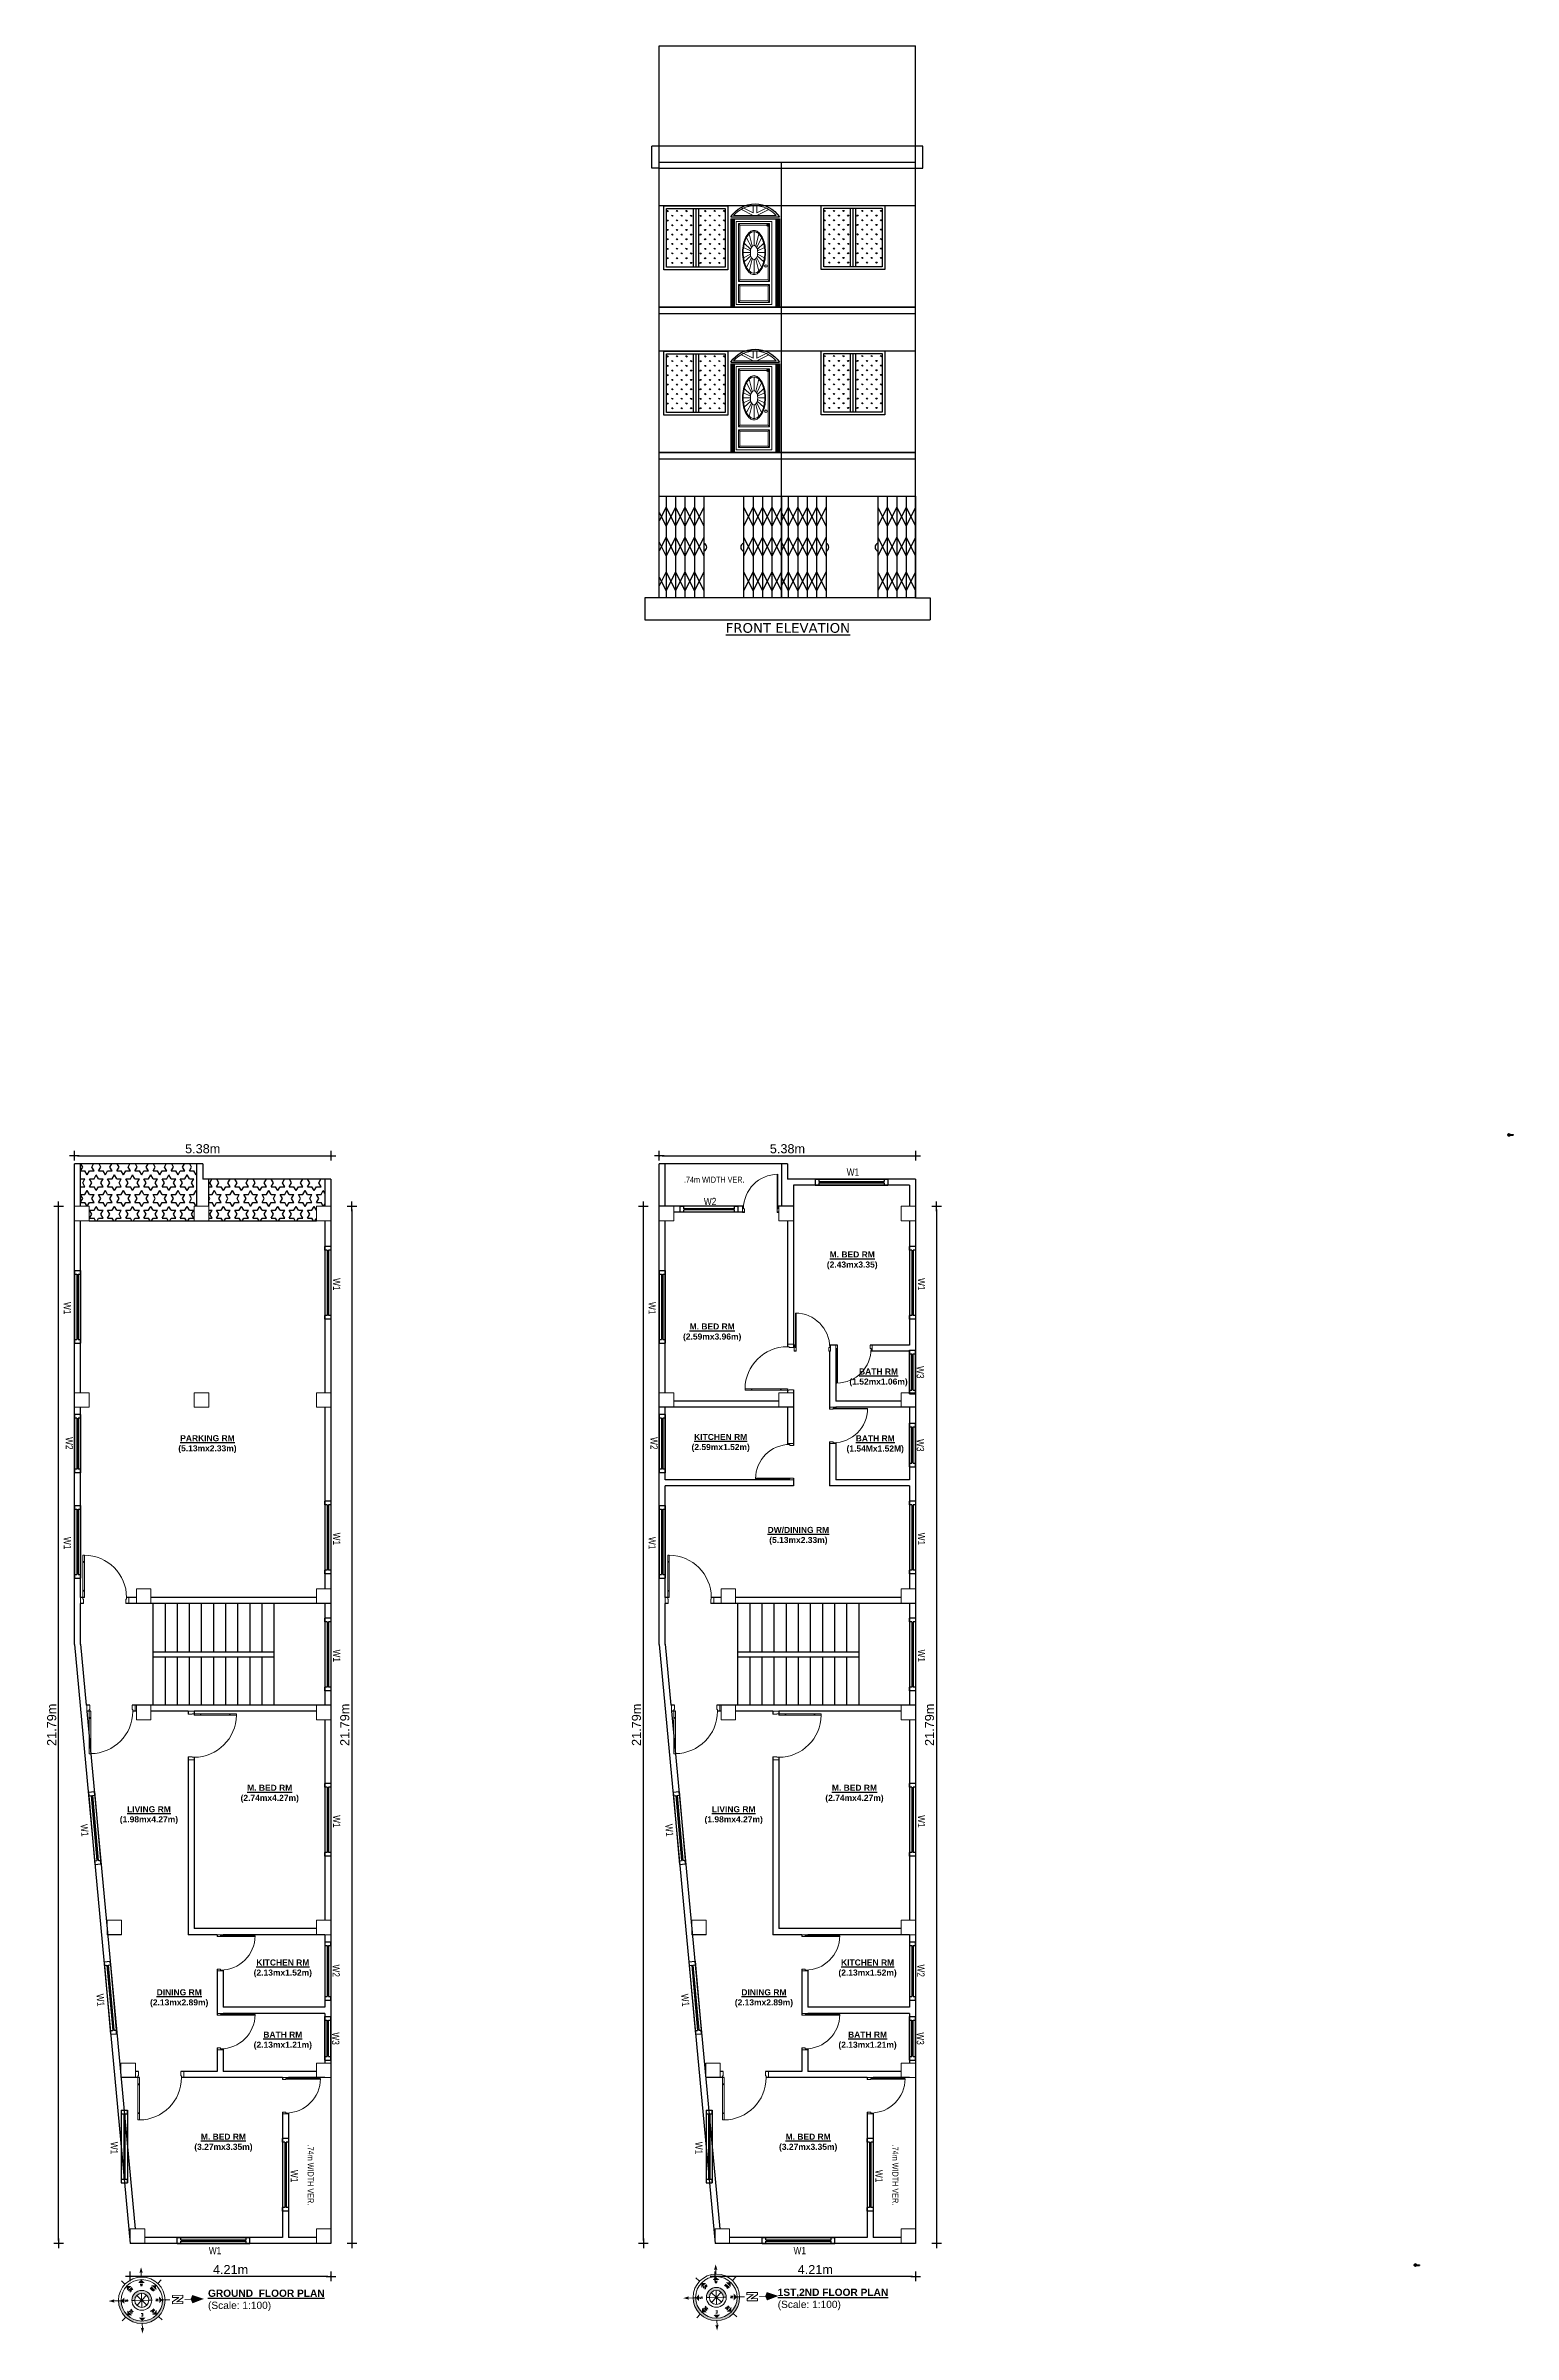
# Model space of a CAD drawing. Header units: inches. Extents: x -4010 to 92088, y -38563 to -1318.
# Drawn here: x 29026 to 30238, y -23772 to -21882 of the extents above; entities that cross this region are included whole.
import ezdxf
from ezdxf.enums import TextEntityAlignment as Align

# ---------------------------------------------------------------- set-up
doc = ezdxf.new("R2010")
doc.units = ezdxf.units.IN
doc.header["$MEASUREMENT"] = 0
doc.header["$PDMODE"] = 99
for name, color, linetype, lineweight in [('1-FOUNDATION DIM', 31, 'Continuous', 5), ('BEAM', 7, 'Continuous', 13), ('Colour 09', 210, 'Continuous', 9), ('DIM', 7, 'Continuous', 15), ('door', 132, 'Continuous', 15), ('Elevation window', 173, 'Continuous', 18), ('STRRUC', 7, 'Continuous', 13)]:
    doc.layers.add(name, color=color, linetype=linetype, lineweight=lineweight)
for name, color, linetype in [('Brick wall', 3, 'Continuous'), ('col', 5, 'Continuous'), ('FIXTURE', 150, 'Continuous'), ('TEX', 7, 'Continuous'), ('wall', 3, 'Continuous'), ('WINDOOR', 7, 'Continuous')]:
    doc.layers.add(name, color=color, linetype=linetype)
doc.layers.add('propery line', color=7, linetype='Continuous', lineweight=25, true_color=0xc41208)
doc.layers.add('text', color=7, linetype='Continuous', true_color=0x6a7cf1)
doc.styles.add('ARIAL', font='arial.ttf')
doc.styles.add('ROMANS', font='romans')
doc.styles.get("Standard").update_dxf_attribs({"font": 'ARIALN.TTF'})
doc.dimstyles.new('3-8', dxfattribs={"dimscale": 1.25, "dimtxt": 6, "dimasz": 2, "dimexe": 0.18, "dimexo": 6, "dimgap": 0, "dimtad": 0, "dimdec": 0, "dimzin": 3, "dimdsep": 46, "dimlunit": 3, "dimtxsty": 'ARIAL', "dimblk": 'DD', "dimcen": 1, "dimse1": 1, "dimse2": 1, "dimclrd": 256, "dimclrt": 256, "dimadec": 0, "dimazin": 0, "dimtfac": 0.5, "dimtdec": 0, "dimtmove": 2, "dimatfit": 0, "dimfxl": 0.18, "dimtvp": 0.75, "dimfrac": 1, "dimtolj": 1, "dimtzin": 0, "dimarcsym": 0})
pattern_1 = [(90, (29450.601, -23550.5448), (3.889087, 3.889087), [1.03125, -6.746925]), (135, (29450.601, -23550.545), (3.889087, 3.889087), [1.03125, -4.46875]), (45, (29450.601, -23550.545), (3.889087, -3.889087), [1.03125, -4.46875])]
pattern_2 = [(90, (29580.3065, -23550.363), (3.889087, 3.889087), [1.03125, -6.746925]), (135, (29580.3065, -23550.363), (3.889087, 3.889087), [1.03125, -4.46875]), (45, (29580.3065, -23550.363), (3.889087, -3.889087), [1.03125, -4.46875])]
pattern_3 = [(90, (29450.601, -23430.5448), (3.889087, 3.889087), [1.03125, -6.746925]), (135, (29450.601, -23430.545), (3.889087, 3.889087), [1.03125, -4.46875]), (45, (29450.601, -23430.545), (3.889087, -3.889087), [1.03125, -4.46875])]
pattern_4 = [(90, (29580.3065, -23430.363), (3.889087, 3.889087), [1.03125, -6.746925]), (135, (29580.3065, -23430.363), (3.889087, 3.889087), [1.03125, -4.46875]), (45, (29580.3065, -23430.363), (3.889087, -3.889087), [1.03125, -4.46875])]

msp = doc.modelspace()

# ---------------------------------------------------------------- texts
at = {"layer": 'TEX', "linetype": 'ByBlock'}
for s, insert, char_height, width, attachment_point in [('{\\fArial Narrow|b0|i0|c0|p34;W1}', (29687.934, -22808.992), 6, 18.77154, 1), ('.74m WIDTH VER.', (29578.524, -22820.818), 5, 75.17356, 8), ('W2', (29569.948, -22833.296), 6, 18.77154, 1), ('{\\fArial Narrow|b0|i0|c0|p34;W1}', (29161.056, -23705.669), 6, 18.77154, 7), ('{\\fArial Narrow|b0|i0|c0|p34;W1}', (29644.047, -23705.669), 6, 18.77154, 7)]:
    msp.add_mtext(s, dxfattribs=dict(at, insert=insert, char_height=char_height, width=width, attachment_point=attachment_point))
at = {"layer": 'TEX'}
for s, insert, char_height, width, attachment_point in [('{\\fArial|b1|i0|c0|p34;\\LM. BED RM \\P\\l(2.43mx3.35)}', (29692.506, -22884.971), 5, 98.57538, 5), ('{\\fArial|b1|i0|c0|p34;\\LM. BED RM \\P\\l(2.59mx3.96m)}', (29576.838, -22944.439), 5, 98.57538, 5), ('{\\fArial|b1|i0|c0|p34;\\LBATH RM \\P\\l(1.52mx1.06m)}', (29714.244, -22981.621), 5, 98.57538, 5), ('{\\fArial|b1|i0|c0|p34;\\LPARKING RM \\P\\l(5.13mx2.33m)}', (29159.93, -23036.724), 5, 98.57538, 5), ('{\\fArial|b1|i0|c0|p34;\\LKITCHEN RM \\P\\l(2.59mx1.52m)}', (29583.861, -23035.694), 5, 98.57538, 5), ('{\\fArial|b1|i0|c0|p34;\\LBATH RM \\P\\l(1.54Mx1.52M)}', (29711.5, -23036.905), 5, 98.57538, 5), ('{\\fArial|b1|i0|c0|p34;\\LDW/DINING RM \\P\\l(5.13mx2.33m)}', (29648.023, -23112.438), 5, 98.57538, 5), ('{\\fArial|b1|i0|c0|p34;\\LM. BED RM \\P\\l(2.74mx4.27m)}', (29211.37, -23325.408), 5, 98.57538, 5), ('{\\fArial|b1|i0|c0|p34;\\LM. BED RM \\P\\l(2.74mx4.27m)}', (29694.361, -23325.408), 5, 98.57538, 5), ('{\\fArial|b1|i0|c0|p34;\\LLIVING RM \\P\\l(1.98mx4.27m)}', (29111.6, -23343.125), 5, 98.57538, 5), ('{\\fArial|b1|i0|c0|p34;\\LLIVING RM \\P\\l(1.98mx4.27m)}', (29594.59, -23343.125), 5, 98.57538, 5), ('{\\fArial|b1|i0|c0|p34;\\LKITCHEN RM \\P\\l(2.13mx1.52m)}', (29222.185, -23469.698), 5, 98.57538, 5), ('{\\fArial|b1|i0|c0|p34;\\LKITCHEN RM \\P\\l(2.13mx1.52m)}', (29705.175, -23469.698), 5, 98.57538, 5), ('{\\fArial|b1|i0|c0|p34;\\LDINING RM \\P\\l(2.13mx2.89m)}', (29136.587, -23494.312), 5, 98.57538, 5), ('{\\fArial|b1|i0|c0|p34;\\LDINING RM \\P\\l(2.13mx2.89m)}', (29619.577, -23494.312), 5, 98.57538, 5), ('{\\fArial|b1|i0|c0|p34;\\LBATH RM \\P\\l(2.13mx1.21m)}', (29222.185, -23529.29), 5, 98.57538, 5), ('{\\fArial|b1|i0|c0|p34;\\LBATH RM \\P\\l(2.13mx1.21m)}', (29705.175, -23529.29), 5, 98.57538, 5), ('{\\fArial|b1|i0|c0|p34;\\LM. BED RM \\P\\l(3.27mx3.35m)}', (29173.132, -23613.59), 5, 98.57538, 5), ('{\\fArial|b1|i0|c0|p34;\\LM. BED RM \\P\\l(3.27mx3.35m)}', (29656.122, -23613.59), 5, 98.57538, 5), ('{\\fArial Rounded MT Bold|b0|i0|c0|p34;\\LGROUND  FLOOR PLAN\\P\\fArial|b0|i0|c0|p34;\\l(Scale: 1:100)}', (29160.373, -23734.923), 6, 271.47295, 1), ('{\\fArial Rounded MT Bold|b0|i0|c0|p34;\\L1ST,2ND FLOOR PLAN\\P\\fArial|b0|i0|c0|p34;\\l(Scale: 1:100)}', (29630.961, -23734.147), 6, 271.47295, 1)]:
    msp.add_mtext(s, dxfattribs=dict(at, insert=insert, char_height=char_height, width=width, attachment_point=attachment_point))
at = {"layer": 'TEX', "linetype": 'ByBlock'}
for s, insert, char_height, width, attachment_point, rotation in [('{\\fArial Narrow|b0|i0|c0|p34;W1}', (29263.723, -22899.568), 6, 18.77154, 7, 270), ('{\\fArial Narrow|b0|i0|c0|p34;W1}', (29746.714, -22899.568), 6, 18.77154, 7, 270), ('{\\fArial Narrow|b0|i0|c0|p34;W1}', (29041.262, -22919.281), 6, 18.77154, 7, 270), ('{\\fArial Narrow|b0|i0|c0|p34;W1}', (29524.252, -22919.281), 6, 18.77154, 7, 270), ('W3', (29751.864, -22982.513), 6, 18.77154, 3, 270), ('W2', (29042.868, -23030.875), 6, 18.77154, 7, 270), ('W2', (29525.858, -23030.875), 6, 18.77154, 7, 270), ('W3', (29751.864, -23042.805), 6, 18.77154, 3, 270), ('{\\fArial Narrow|b0|i0|c0|p34;W1}', (29041.262, -23113.311), 6, 18.77154, 7, 270), ('{\\fArial Narrow|b0|i0|c0|p34;W1}', (29263.723, -23109.811), 6, 18.77154, 7, 270), ('{\\fArial Narrow|b0|i0|c0|p34;W1}', (29524.252, -23113.311), 6, 18.77154, 7, 270), ('{\\fArial Narrow|b0|i0|c0|p34;W1}', (29746.714, -23109.811), 6, 18.77154, 7, 270), ('{\\fArial Narrow|b0|i0|c0|p34;W1}', (29263.723, -23206.341), 6, 18.77154, 7, 270), ('{\\fArial Narrow|b0|i0|c0|p34;W1}', (29746.714, -23206.341), 6, 18.77154, 7, 270), ('{\\fArial Narrow|b0|i0|c0|p34;W1}', (29055.089, -23350.741), 6, 18.77154, 7, 275.037985), ('{\\fArial Narrow|b0|i0|c0|p34;W1}', (29263.723, -23343.085), 6, 18.77154, 7, 270), ('{\\fArial Narrow|b0|i0|c0|p34;W1}', (29538.08, -23350.741), 6, 18.77154, 7, 275.037985), ('{\\fArial Narrow|b0|i0|c0|p34;W1}', (29746.714, -23343.085), 6, 18.77154, 7, 270), ('W2', (29263.236, -23466.422), 6, 18.77154, 7, 270), ('W2', (29746.227, -23466.422), 6, 18.77154, 7, 270), ('{\\fArial Narrow|b0|i0|c0|p34;W1}', (29068.159, -23490.95), 6, 18.77154, 7, 275.037985), ('{\\fArial Narrow|b0|i0|c0|p34;W1}', (29551.149, -23490.95), 6, 18.77154, 7, 275.037985), ('W3', (29268.873, -23532.774), 6, 18.77154, 3, 270), ('W3', (29751.864, -23532.774), 6, 18.77154, 3, 270), ('{\\fArial Narrow|b0|i0|c0|p34;W1}', (29079.934, -23612.85), 6, 18.77154, 7, 270), ('.74m WIDTH VER.', (29242.702, -23640.235), 5, 75.17356, 8, 270), ('{\\fArial Narrow|b0|i0|c0|p34;W1}', (29562.924, -23612.85), 6, 18.77154, 7, 270), ('.74m WIDTH VER.', (29725.692, -23640.235), 5, 75.17356, 8, 270), ('{\\fArial Narrow|b0|i0|c0|p34;W1}', (29228.723, -23636.078), 6, 18.77154, 7, 270), ('{\\fArial Narrow|b0|i0|c0|p34;W1}', (29711.714, -23636.078), 6, 18.77154, 7, 270)]:
    msp.add_mtext(s, dxfattribs=dict(at, insert=insert, char_height=char_height, width=width, attachment_point=attachment_point, rotation=rotation))
at = {"layer": 'text', "insert": (29587.984, -22358.633), "char_height": 8, "width": 569.93951, "attachment_point": 1}
msp.add_mtext('{\\fVerdana|b0|i0|c0|p34;\\LFRONT ELEVATION}', dxfattribs=at)

# ---------------------------------------------------------------- blocks, each defined once
blk = doc.blocks.new('A$C30843580')
at = {"layer": 'Colour 09'}
for p, q in [((0, 12), (12, 12)), ((0, 0), (0, 12)), ((12, 0), (0, 0)), ((12, 12), (12, 0))]:
    blk.add_line(p, q, dxfattribs=at)
blk = doc.blocks.new('DD')
for p, q in [((-1.6, 0), (1.6, 0)), ((0, 1.6), (0, -1.6))]:
    blk.add_line(p, q)
at = {"const_width": 0.3}
blk.add_lwpolyline([(-0.15, 0, 1), (0.15, 0, 1)], format="xyb", close=True, dxfattribs=at)
blk = doc.blocks.new('*D736')
at = {"layer": 'col', "lineweight": -2}
blk.add_line((29052.6, -22798.6), (29259.4, -22798.6), dxfattribs=at)
at = {"layer": 'Defpoints', "color": 0}
for p in [(29261.9, -22798.6), (29050.1, -22840.3), (29261.9, -22840.3)]:
    blk.add_point(p, dxfattribs=at)
at = {"layer": 'col', "lineweight": -2, "xscale": 2.5, "yscale": 2.5, "zscale": 2.5, "rotation": 180}
blk.add_blockref('DD', (29050.1, -22798.6), dxfattribs=at)
at = {"layer": 'col', "lineweight": -2, "xscale": 2.5, "yscale": 2.5, "zscale": 2.5}
blk.add_blockref('DD', (29261.9, -22798.6), dxfattribs=at)
at = {"layer": 'col', "insert": (29156, -22792.8), "char_height": 7.5, "attachment_point": 5, "style": 'ARIAL'}
blk.add_mtext('\\A1;5.38m', dxfattribs=at)
blk = doc.blocks.new('*D737')
at = {"layer": 'col', "lineweight": -2}
blk.add_line((29279.2, -22842.8), (29279.2, -23694.3), dxfattribs=at)
at = {"layer": 'Defpoints', "color": 0}
for p in [(29261.8, -22840.3), (29261.9, -23696.8), (29279.2, -23696.8)]:
    blk.add_point(p, dxfattribs=at)
at = {"layer": 'col', "lineweight": -2, "xscale": 2.5, "yscale": 2.5, "zscale": 2.5}
for p, rotation in [((29279.2, -22840.3), 90), ((29279.2, -23696.8), 270)]:
    blk.add_blockref('DD', p, dxfattribs=dict(at, rotation=rotation))
at = {"layer": 'col', "insert": (29273.4, -23268.5), "char_height": 7.5, "attachment_point": 5, "rotation": 90, "style": 'ARIAL'}
blk.add_mtext('\\A1;21.79m', dxfattribs=at)
blk = doc.blocks.new('*D738')
at = {"layer": 'col', "lineweight": -2}
blk.add_line((29259.4, -23724), (29098.7, -23724), dxfattribs=at)
at = {"layer": 'Defpoints', "color": 0}
for p in [(29096.2, -23696.8), (29261.9, -23696.8), (29096.2, -23724)]:
    blk.add_point(p, dxfattribs=at)
at = {"layer": 'col', "lineweight": -2, "xscale": 2.5, "yscale": 2.5, "zscale": 2.5, "rotation": 180}
blk.add_blockref('DD', (29096.2, -23724), dxfattribs=at)
at = {"layer": 'col', "lineweight": -2, "xscale": 2.5, "yscale": 2.5, "zscale": 2.5}
blk.add_blockref('DD', (29261.9, -23724), dxfattribs=at)
at = {"layer": 'col', "insert": (29179, -23718.4), "char_height": 7.5, "attachment_point": 5, "style": 'ARIAL'}
blk.add_mtext('\\A1;4.21m', dxfattribs=at)
blk = doc.blocks.new('*D739')
at = {"layer": 'col', "lineweight": -2}
blk.add_line((29037, -23694.3), (29037, -22842.8), dxfattribs=at)
at = {"layer": 'Defpoints', "color": 0}
for p in [(29037, -22840.3), (29050.1, -22840.3), (29096.2, -23696.8)]:
    blk.add_point(p, dxfattribs=at)
at = {"layer": 'col', "lineweight": -2, "xscale": 2.5, "yscale": 2.5, "zscale": 2.5}
for p, rotation in [((29037, -22840.3), 90), ((29037, -23696.8), 270)]:
    blk.add_blockref('DD', p, dxfattribs=dict(at, rotation=rotation))
at = {"layer": 'col', "insert": (29031.3, -23268.5), "char_height": 7.5, "attachment_point": 5, "rotation": 90, "style": 'ARIAL'}
blk.add_mtext('\\A1;21.79m', dxfattribs=at)
blk = doc.blocks.new('D40')
at = {"layer": 'door'}
for p, q in [((2, 5), (2, 40)), ((3.2, 40), (2, 40)), ((3.2, 5), (3.2, 40)), ((2.4, 34), (2, 34)), ((2.4, 34), (2.4, 34.7)), ((2.9, 34.7), (2.4, 34.7)), ((2.9, 34), (2.9, 34.7)), ((3.2, 34), (2.9, 34)), ((0, 0), (0, 5)), ((0, 5), (2, 5)), ((2.5, 0), (0, 0)), ((2, 11), (2.4, 11)), ((2, 5), (2, 3.5)), ((2, 5), (3.2, 5)), ((2, 3.5), (2.5, 3.5)), ((2.4, 10.2), (2.4, 11)), ((2.4, 10.2), (2.9, 10.2)), ((2.5, 3.5), (2.5, 0)), ((2.9, 10.2), (2.9, 11)), ((2.9, 11), (3.2, 11)), ((38, 3.5), (37.5, 3.5)), ((37.5, 3.5), (37.5, 0)), ((37.5, 0), (40, 0)), ((40, 5), (38, 5)), ((38, 5), (38, 3.5)), ((40, 0), (40, 5))]:
    blk.add_line(p, q, dxfattribs=at)
blk.add_arc((2.9, 4.9), 35.1, 0.2318, 89.393, dxfattribs=at)
blk = doc.blocks.new('Door 30')
at = {"layer": 'door'}
for p, q in [((8.8, 17.5), (8.8, 18.2)), ((8.8, 18.2), (13.8, 18.2)), ((10.9, 17.5), (8.8, 17.5)), ((10.9, 16.7), (10.9, 17.5)), ((13.8, 16.7), (10.9, 16.7)), ((13.8, 18.2), (13.8, 16.7)), ((10.8, -10.4), (-17.6, -10.4)), ((10.8, -10.9), (-17.6, -10.9)), ((10.9, -11), (8.8, -11)), ((8.8, -11), (8.8, -11.8)), ((8.8, -11.8), (13.8, -11.8)), ((10.8, -10.4), (10.8, -10.9)), ((13.8, -10.3), (10.9, -10.3)), ((10.9, -10.3), (10.9, -11)), ((13.8, -11.8), (13.8, -10.3))]:
    blk.add_line(p, q, dxfattribs=at)
blk.add_arc((10.9, -11), 28.5, 90, 179.7142, dxfattribs=at)
blk = doc.blocks.new('W-3FT')
at = {"layer": 'WINDOOR'}
for p, q in [((-36, 0), (-36, -5)), ((-36, 0), (-33, 0)), ((-36, 0), (0, 0)), ((-33, 0), (-33, -2)), ((-3, 0), (-3, -2)), ((0, 0), (0, -5)), ((-33, -5), (-36, -5)), ((-36, -5), (0, -5)), ((-33, -2), (-3, -2)), ((-33, -3), (-33, -5)), ((-33, -3), (-3, -3)), ((-32, -2), (-32, -3)), ((-4, -2), (-4, -3)), ((-3, -3), (-3, -5)), ((0, -5), (-3, -5))]:
    blk.add_line(p, q, dxfattribs=at)
blk = doc.blocks.new("Windoo 4'")
at = {"layer": 'WINDOOR'}
for p, q in [((24, 5), (-24, 5)), ((-24, 5), (-24, 0)), ((24, 0), (-24, 0)), ((-24, 0), (-21, 0)), ((-21, 5), (-21, 3)), ((21, 3), (-21, 3)), ((21, 2), (-21, 2)), ((-21, 2), (-21, 0)), ((-20, 3), (-20, 2)), ((20, 3), (20, 2)), ((24, 5), (21, 5)), ((21, 5), (21, 3)), ((21, 2), (21, 0)), ((21, 0), (24, 0)), ((24, 5), (24, 0))]:
    blk.add_line(p, q, dxfattribs=at)
blk = doc.blocks.new('W-1')
at = {"layer": 'WINDOOR'}
for p, q in [((-60, 0), (-60, -5)), ((-60, 0), (-57, 0)), ((-60, 0), (0, 0)), ((-57, 0), (-57, -2)), ((-3, 0), (-3, -2)), ((0, 0), (0, -5)), ((-57, -5), (-60, -5)), ((-60, -5), (0, -5)), ((-57, -2), (-3, -2)), ((-57, -3), (-57, -5)), ((-57, -3), (-3, -3)), ((-56, -2), (-56, -3)), ((-4, -2), (-4, -3)), ((-3, -3), (-3, -5)), ((0, -5), (-3, -5))]:
    blk.add_line(p, q, dxfattribs=at)
blk = doc.blocks.new('Anno_North_J_Metric')
at = {"linetype": 'ByBlock', "lineweight": -2}
h = blk.add_hatch(color=0, dxfattribs=at)
h.paths.add_polyline_path([(-4.17, 0), (-4.68, 0, 1), (4.68, 0), (4.17, 0, -1)])
h.paths.add_polyline_path([(1.41, 0), (2, 0, 1), (-2, 0), (-1.41, 0, -1)])
at = {"color": 0, "linetype": 'ByBlock', "lineweight": -2}
for p, q in [((0, 4.68), (0, 5.67)), ((-4.68, 0), (-5.67, 0)), ((-4.68, 0), (-4.17, 0)), ((-3.31, 3.31), (-4.01, 4.01)), ((-1.41, 0), (-2, 0)), ((-1.41, 0), (1.41, 0)), ((1.41, 0), (-1.41, 0)), ((-1, 1), (1, -1)), ((-1, -1), (1, 1)), ((1, -1), (-1, 1)), ((1, 1), (-1, -1)), ((0, 1.41), (0, -1.41)), ((0, -1.41), (0, 1.41)), ((1.41, 0), (2, 0)), ((3.31, 3.31), (4.01, 4.01)), ((4.68, 0), (4.17, 0)), ((4.68, 0), (5.67, 0)), ((6.17, 0.4), (6.17, 0.82)), ((6.17, 0.82), (8.27, 0.82)), ((7.43, 0.4), (6.17, 0.4)), ((6.17, -0.44), (7.43, 0.4)), ((8.27, 0.4), (7.01, -0.44)), ((8.27, 0.82), (8.27, 0.4)), ((8.67, 0), (9.83, 0)), ((-3.31, -3.31), (-4.01, -4.01)), ((3.31, -3.31), (4.01, -4.01)), ((6.17, -0.86), (6.17, -0.44)), ((8.27, -0.86), (6.17, -0.86)), ((7.01, -0.44), (8.27, -0.44)), ((8.27, -0.44), (8.27, -0.86)), ((0, -4.68), (0, -5.67))]:
    blk.add_line(p, q, dxfattribs=at)
for radius in [4.68, 4.17, 2, 1.41]:
    blk.add_circle((0, 0), radius, dxfattribs=at)
for points in [[(-0.33, 5.5), (0, 5.67), (0, 6.67)], [(0, 6.67), (0.33, 5.5), (0, 5.67)], [(-6.67, 0), (-5.5, 0.33), (-5.67, 0)], [(-5.5, -0.33), (-5.67, 0), (-6.67, 0)], [(-4.17, 0), (-3.5, 0.67), (-3.5, -0.67)], [(-2.95, 2.95), (-2, 2.95), (-2.95, 2)], [(0, 4.17), (0.67, 3.5), (-0.67, 3.5)], [(2.95, 2.95), (2.95, 2), (2, 2.95)], [(4.17, 0), (3.5, -0.67), (3.5, 0.67)], [(12.5, 0), (10.17, 0.83), (9.83, 0)], [(9.83, 0), (10.17, -0.83), (12.5, 0)], [(-2.95, -2.95), (-2.95, -2), (-2, -2.95)], [(0, -4.17), (-0.67, -3.5), (0.67, -3.5)], [(2.95, -2.95), (2, -2.95), (2.95, -2)], [(0, -6.67), (-0.33, -5.5), (0, -5.67)], [(0.33, -5.5), (0, -5.67), (0, -6.67)]]:
    blk.add_solid(points, dxfattribs=at)
at = {"color": 0, "linetype": 'ByBlock', "lineweight": -2, "style": 'ROMANS'}
for s, rotation, p in [('S', 270, (-3.33, 0)), ('SW', 45, (-2, 2)), ('NW', 315, (2, 2)), ('N', 270, (2.83, 0)), ('SE', 135, (-2, -2)), ('E', 180, (0, -2.67)), ('NE', 225, (2, -2))]:
    blk.add_text(s, height=0.5, rotation=rotation, dxfattribs=at).set_placement(p, align=Align.CENTER)
blk.add_text('W', height=0.5, dxfattribs=at).set_placement((0, 2.83), align=Align.CENTER)
blk = doc.blocks.new('*D705')
at = {"layer": 'col', "lineweight": -2}
blk.add_line((29535.6, -22798.6), (29742.4, -22798.6), dxfattribs=at)
at = {"layer": 'Defpoints', "color": 0}
for p in [(29744.9, -22798.6), (29533.1, -22840.3), (29744.9, -22840.3)]:
    blk.add_point(p, dxfattribs=at)
at = {"layer": 'col', "lineweight": -2, "xscale": 2.5, "yscale": 2.5, "zscale": 2.5, "rotation": 180}
blk.add_blockref('DD', (29533.1, -22798.6), dxfattribs=at)
at = {"layer": 'col', "lineweight": -2, "xscale": 2.5, "yscale": 2.5, "zscale": 2.5}
blk.add_blockref('DD', (29744.9, -22798.6), dxfattribs=at)
at = {"layer": 'col', "insert": (29639, -22792.8), "char_height": 7.5, "attachment_point": 5, "style": 'ARIAL'}
blk.add_mtext('\\A1;5.38m', dxfattribs=at)
blk = doc.blocks.new('*D706')
at = {"layer": 'col', "lineweight": -2}
blk.add_line((29762.2, -22842.8), (29762.2, -23694.3), dxfattribs=at)
at = {"layer": 'Defpoints', "color": 0}
for p in [(29744.8, -22840.3), (29744.9, -23696.8), (29762.2, -23696.8)]:
    blk.add_point(p, dxfattribs=at)
at = {"layer": 'col', "lineweight": -2, "xscale": 2.5, "yscale": 2.5, "zscale": 2.5}
for p, rotation in [((29762.2, -22840.3), 90), ((29762.2, -23696.8), 270)]:
    blk.add_blockref('DD', p, dxfattribs=dict(at, rotation=rotation))
at = {"layer": 'col', "insert": (29756.4, -23268.5), "char_height": 7.5, "attachment_point": 5, "rotation": 90, "style": 'ARIAL'}
blk.add_mtext('\\A1;21.79m', dxfattribs=at)
blk = doc.blocks.new('*D707')
at = {"layer": 'col', "lineweight": -2}
blk.add_line((29742.4, -23724), (29581.7, -23724), dxfattribs=at)
at = {"layer": 'Defpoints', "color": 0}
for p in [(29579.2, -23696.8), (29744.9, -23696.8), (29579.2, -23724)]:
    blk.add_point(p, dxfattribs=at)
at = {"layer": 'col', "lineweight": -2, "xscale": 2.5, "yscale": 2.5, "zscale": 2.5, "rotation": 180}
blk.add_blockref('DD', (29579.2, -23724), dxfattribs=at)
at = {"layer": 'col', "lineweight": -2, "xscale": 2.5, "yscale": 2.5, "zscale": 2.5}
blk.add_blockref('DD', (29744.9, -23724), dxfattribs=at)
at = {"layer": 'col', "insert": (29662, -23718.4), "char_height": 7.5, "attachment_point": 5, "style": 'ARIAL'}
blk.add_mtext('\\A1;4.21m', dxfattribs=at)
blk = doc.blocks.new('*D708')
at = {"layer": 'col', "lineweight": -2}
blk.add_line((29520, -23694.3), (29520, -22842.8), dxfattribs=at)
at = {"layer": 'Defpoints', "color": 0}
for p in [(29520, -22840.3), (29533.1, -22840.3), (29579.2, -23696.8)]:
    blk.add_point(p, dxfattribs=at)
at = {"layer": 'col', "lineweight": -2, "xscale": 2.5, "yscale": 2.5, "zscale": 2.5}
for p, rotation in [((29520, -22840.3), 90), ((29520, -23696.8), 270)]:
    blk.add_blockref('DD', p, dxfattribs=dict(at, rotation=rotation))
at = {"layer": 'col', "insert": (29514.3, -23268.5), "char_height": 7.5, "attachment_point": 5, "rotation": 90, "style": 'ARIAL'}
blk.add_mtext('\\A1;21.79m', dxfattribs=at)
blk = doc.blocks.new('Door - Fancy 36 in.')
for p, q in [((33.8, 81.8), (2.2, 81.8)), ((2.2, 81.8), (2.2, 23.2)), ((2.2, 81.8), (3.8, 80.2)), ((32.2, 80.2), (3.8, 80.2)), ((3.8, 80.2), (3.8, 24.8)), ((16.3, 59.2), (13.2, 71.3)), ((18, 59.8), (18, 73.6)), ((22.8, 71.3), (19.7, 59.1)), ((32.2, 80.2), (33.8, 81.8)), ((32.2, 24.8), (32.2, 80.2)), ((33.8, 23.2), (33.8, 81.8)), ((7, 52.5), (14.4, 52.5)), ((14.4, 54.2), (7.4, 57.7)), ((7.4, 47.3), (14.4, 50.8)), ((8.2, 62), (14.7, 55.7)), ((14.7, 49.3), (8.2, 43)), ((15.3, 57.8), (10.3, 67.5)), ((10.3, 37.6), (15.3, 47.2)), ((20.7, 57.7), (25.7, 67.5)), ((25.7, 37.6), (20.7, 47.3)), ((21.3, 49.3), (27.8, 43)), ((27.8, 62), (21.4, 55.8)), ((28.6, 47.3), (21.5, 50.8)), ((21.6, 54.2), (28.6, 57.7)), ((21.7, 52.5), (28.9, 52.5)), ((3.8, 24.8), (2.2, 23.2)), ((33.8, 23.2), (2.2, 23.2)), ((3.8, 24.8), (32.2, 24.8)), ((16.3, 45.9), (13.2, 33.8)), ((18, 31.6), (18, 45.2)), ((22.8, 33.8), (19.7, 45.9)), ((33.8, 23.2), (32.2, 24.8)), ((32.2, 24.8), (32.2, 24.8)), ((2.2, 20.2), (33.8, 20.2)), ((2.2, 20.2), (2.2, 2.2)), ((2.2, 20.2), (3.8, 18.8)), ((3.8, 3.8), (2.2, 2.2)), ((2.2, 2.2), (33.8, 2.2)), ((32.2, 18.8), (3.8, 18.8)), ((3.8, 18.8), (3.8, 3.8)), ((3.8, 3.8), (32.2, 3.8)), ((32.2, 18.8), (33.8, 20.2)), ((32.2, 3.8), (32.2, 18.8)), ((33.8, 2.2), (32.2, 3.8)), ((33.8, 2.2), (33.8, 20.2))]:
    blk.add_line(p, q)
blk.add_lwpolyline([(0, 0), (0, 84), (36, 84), (36, 0)], close=True)
at = {"linetype": 'Continuous'}
for points in [[(18, 30.2, 0.169807), (22, 31.6, 0.105036), (26.2, 36.8, 0.066925), (28.7, 43.5, 0.05307), (29.6, 52.6, 0.05307), (28.7, 61.6, 0.066925), (26.2, 68.4, 0.105036), (22, 73.5, 0.169807), (18, 74.9, 0.169807), (14, 73.5, 0.105036), (9.8, 68.4, 0.066925), (7.3, 61.6, 0.05307), (6.4, 52.6, 0.05307), (7.3, 43.5, 0.066925), (9.8, 36.8, 0.105036), (14, 31.6, 0.169807)], [(18, 31.6, 0.169807), (21.7, 32.9, 0.105036), (25.7, 37.7, 0.066925), (28, 44.1, 0.05307), (28.9, 52.6, 0.05307), (28, 61.1, 0.066925), (25.7, 67.4, 0.105036), (21.7, 72.3, 0.169807), (18, 73.6, 0.169807), (14.3, 72.3, 0.105036), (10.3, 67.4, 0.066925), (8, 61.1, 0.05307), (7.1, 52.6, 0.05307), (8, 44.1, 0.066925), (10.3, 37.7, 0.105036), (14.3, 32.9, 0.169807)], [(18, 45.2, 0.173818), (19.2, 45.7, 0.104363), (20.6, 47.3, 0.065303), (21.4, 49.6, 0.051449), (21.7, 52.5, 0.051449), (21.4, 55.5, 0.065303), (20.6, 57.7, 0.104363), (19.2, 59.4, 0.173818), (18, 59.8, 0.173818), (16.8, 59.4, 0.104363), (15.4, 57.7, 0.065303), (14.6, 55.5, 0.051449), (14.3, 52.5, 0.051449), (14.6, 49.6, 0.065303), (15.4, 47.3, 0.104363), (16.8, 45.7, 0.173818)]]:
    blk.add_lwpolyline(points, format="xyb", close=True, dxfattribs=at)
blk.add_circle((30, 39), 1.25)
blk.add_point((32.2, 80.2))
blk = doc.blocks.new('Door long section')
at = {"layer": 'Colour 09'}
for p, q in [((-19.4, 73.2), (-19.4, 0)), ((-18.7, 73.2), (-18.7, 0)), ((-17.9, 73.2), (-17.9, 0)), ((17.9, 73.2), (17.9, 0)), ((18.7, 73.2), (18.7, 0)), ((19.4, 73.2), (19.4, 0)), ((20.1, 0), (-20.1, 0))]:
    blk.add_line(p, q, dxfattribs=at)
at = {"layer": 'Elevation window'}
for p, q in [((17.8, 75.7), (-17.5, 75.7)), ((-1.5, 75.7), (-11.3, 80.8)), ((-1.5, 78), (-9.2, 81.9)), ((-1.5, 83.8), (-1.5, 78)), ((1.5, 83.9), (1.5, 78)), ((1.5, 78), (9.2, 81.9)), ((1.5, 75.7), (11.3, 80.8))]:
    blk.add_line(p, q, dxfattribs=at)
blk.add_arc((0.2, 60.9), 23, 40.1144, 139.8856, dxfattribs=at)
at = {"layer": 'wall'}
for p, q in [((20.1, 74.6), (-20.1, 74.6)), ((20.1, 73.2), (-20.1, 73.2)), ((-20.1, 73.2), (-20.1, 0)), ((-17.2, 73.2), (-17.2, 0)), ((17.2, 73.2), (17.2, 0)), ((20.1, 73.2), (20.1, 0))]:
    blk.add_line(p, q, dxfattribs=at)
blk.add_arc((0, 61.2), 24.2, 33.8379, 146.1621, dxfattribs=at)
at = {"layer": 'Elevation window', "xscale": -0.8178686207975261, "yscale": 0.8178686208002546, "zscale": 0.8178686208000003}
blk.add_blockref('Door - Fancy 36 in.', (15.6, 2.3), dxfattribs=at)
blk = doc.blocks.new('*U268')
at = {"color": 0}
mesh = blk.add_polyface(dxfattribs=at)
corners = [(1.4, 6.5), (-1, 8.9), (-1.9, 5.6), (-1.9, 5.6), (0, 5.1), (1.4, 6.5), (-1.9, 5.6), (-1, 5.1), (0, 5.1), (-1, 8.9), (-2.4, 7.5), (-1.9, 5.6), (1.4, 6.5), (0.9, 8.4), (-1, 8.9), (0, 5.1), (0.9, 5.6), (1.4, 6.5), (-1, 5.1), (0, 0), (0, 5.1), (-1, 5.1), (-1, 0), (0, 0), (-2.4, 7.5), (-2.4, 6.5), (-1.9, 5.6), (-1, 8.9), (-1.9, 8.4), (-2.4, 7.5), (0.9, 8.4), (0, 8.9), (-1, 8.9), (1.4, 6.5), (1.4, 7.5), (0.9, 8.4)]
mesh.append_faces([[corners[k] for k in face] for face in [(0, 1, 2), (3, 4, 5), (9, 10, 11), (12, 13, 14)]], dxfattribs={"vtx0": -1, "vtx1": -1, "vtx2": -1, "color": 0})
mesh.append_faces([[corners[k] for k in face] for face in [(18, 19, 20)]], dxfattribs={"vtx0": -1, "vtx2": -1, "color": 0})
mesh.append_faces([[corners[k] for k in face] for face in [(6, 7, 8)]], dxfattribs={"vtx1": -1, "vtx2": -1, "color": 0})
mesh.append_faces([[corners[k] for k in face] for face in [(15, 16, 17), (21, 22, 23), (24, 25, 26), (27, 28, 29), (30, 31, 32), (33, 34, 35)]], dxfattribs={"vtx2": -1, "color": 0})
blk = doc.blocks.new('Tap')
at = {"layer": 'FIXTURE', "elevation": 0.25}
for points in [[(-0.25, 3.5), (-0.25, 0)], [(0.25, 3.5), (0.25, 0)]]:
    blk.add_lwpolyline(points, dxfattribs=at)
at = {"layer": 'FIXTURE'}
for radius, start, end in [(1, 284.47751, 255.52249), (0.25, 0, 180)]:
    blk.add_arc((0, 3.5, 0.25), radius, start, end, dxfattribs=at)
at = {"layer": 'FIXTURE', "xscale": 0.5, "yscale": 0.5, "zscale": 0.5}
blk.add_blockref('*U268', (0.25, 0), dxfattribs=at)

# ---------------------------------------------------------------- dimensions: what is measured, and where the dimension line sits
at = {"layer": 'col'}
for base, p1, p2, text, picture, middle in [((29261.873, -22798.563), (29050.113, -22840.27), (29261.873, -22840.27), '5.38m', '*D736', (29155.993, -22792.815)), ((29744.863, -22798.563), (29533.104, -22840.27), (29744.863, -22840.27), '5.38m', '*D705', (29638.983, -22792.815)), ((29096.218, -23724.013), (29261.873, -23696.817), (29096.218, -23696.817), '4.21m', '*D738', (29179.046, -23718.365)), ((29579.209, -23724.013), (29744.863, -23696.817), (29579.209, -23696.817), '4.21m', '*D707', (29662.036, -23718.365))]:
    dim = msp.add_linear_dim(base=base, p1=p1, p2=p2, text=text, dimstyle='3-8', dxfattribs=at)
    dim.commit()
    dim.dimension.update_dxf_attribs({"geometry": picture, "text_midpoint": middle})
for base, p1, p2, picture, middle in [((29037.045, -22840.27), (29096.218, -23696.817), (29050.113, -22840.27), '*D739', (29031.301, -23268.544)), ((29279.171, -23696.817), (29261.823, -22840.27), (29261.873, -23696.817), '*D737', (29273.427, -23268.544)), ((29520.036, -22840.27), (29579.209, -23696.817), (29533.104, -22840.27), '*D708', (29514.292, -23268.544)), ((29762.162, -23696.817), (29744.814, -22840.27), (29744.863, -23696.817), '*D706', (29756.418, -23268.544))]:
    dim = msp.add_linear_dim(base=base, p1=p1, p2=p2, angle=90, text='21.79m', dimstyle='3-8', dxfattribs=at)
    dim.commit()
    dim.dimension.update_dxf_attribs({"geometry": picture, "text_midpoint": middle})

# ---------------------------------------------------------------- hatches: boundary and pattern name
at = {"layer": 'Brick wall'}
h = msp.add_hatch(dxfattribs=at)
h.set_pattern_fill('STARS', color=256, scale=30, style=0)
h.paths.add_polyline_path([(29148.993, -22840.27), (29150.993, -22840.27), (29150.993, -22805.27), (29055.113, -22805.27), (29055.113, -22840.27), (29062.113, -22840.27), (29062.113, -22852.27), (29148.993, -22852.27)])
h.paths.add_polyline_path([(29256.873, -22817.843), (29160.993, -22817.843), (29160.993, -22840.27), (29160.993, -22852.27), (29249.873, -22852.27), (29249.873, -22840.27), (29256.873, -22840.27)])
at = {"layer": 'TEX'}
h = msp.add_hatch(dxfattribs=at)
h.set_pattern_fill('GRASS', color=256, scale=5.5, style=0)
h.set_pattern_definition(pattern_3)
h.paths.add_polyline_path([(29539.228, -22064.65), (29561.228, -22064.65), (29561.228, -22016.25), (29539.228, -22016.25)])
h = msp.add_hatch(dxfattribs=at)
h.set_pattern_fill('GRASS', color=256, scale=5.5, style=0)
h.set_pattern_definition(pattern_3)
h.paths.add_polyline_path([(29565.628, -22064.65), (29587.628, -22064.65), (29587.628, -22016.25), (29565.628, -22016.25)])
h = msp.add_hatch(dxfattribs=at)
h.set_pattern_fill('GRASS', color=256, scale=5.5, style=0)
h.set_pattern_definition(pattern_4)
h.paths.add_polyline_path([(29668.934, -22064.468), (29690.934, -22064.468), (29690.934, -22016.068), (29668.934, -22016.068)])
h = msp.add_hatch(dxfattribs=at)
h.set_pattern_fill('GRASS', color=256, scale=5.5, style=0)
h.set_pattern_definition(pattern_4)
h.paths.add_polyline_path([(29695.334, -22064.468), (29717.334, -22064.468), (29717.334, -22016.068), (29695.334, -22016.068)])
h = msp.add_hatch(dxfattribs=at)
h.set_pattern_fill('GRASS', color=256, scale=5.5, style=0)
h.set_pattern_definition(pattern_1)
h.paths.add_polyline_path([(29539.228, -22184.65), (29561.228, -22184.65), (29561.228, -22136.25), (29539.228, -22136.25)])
h = msp.add_hatch(dxfattribs=at)
h.set_pattern_fill('GRASS', color=256, scale=5.5, style=0)
h.set_pattern_definition(pattern_1)
h.paths.add_polyline_path([(29565.628, -22184.65), (29587.628, -22184.65), (29587.628, -22136.25), (29565.628, -22136.25)])
h = msp.add_hatch(dxfattribs=at)
h.set_pattern_fill('GRASS', color=256, scale=5.5, style=0)
h.set_pattern_definition(pattern_2)
h.paths.add_polyline_path([(29668.934, -22184.468), (29690.934, -22184.468), (29690.934, -22136.068), (29668.934, -22136.068)])
h = msp.add_hatch(dxfattribs=at)
h.set_pattern_fill('GRASS', color=256, scale=5.5, style=0)
h.set_pattern_definition(pattern_2)
h.paths.add_polyline_path([(29695.334, -22184.468), (29717.334, -22184.468), (29717.334, -22136.068), (29695.334, -22136.068)])

# ---------------------------------------------------------------- linework, layer by layer
at = {"lineweight": 25}
for p, q in [((29538.773, -22253.868), (29538.773, -22337.868)), ((29546.573, -22253.868), (29546.573, -22337.868)), ((29554.373, -22253.868), (29554.373, -22337.868)), ((29562.173, -22253.868), (29562.173, -22337.868)), ((29602.783, -22253.868), (29602.783, -22337.868)), ((29610.583, -22253.868), (29610.583, -22337.868)), ((29618.383, -22253.868), (29618.383, -22337.868)), ((29626.183, -22253.868), (29626.183, -22337.868)), ((29626.183, -22253.868), (29626.183, -22337.868)), ((29633.983, -22253.868), (29633.983, -22337.868)), ((29639.653, -22253.868), (29639.653, -22337.868)), ((29647.453, -22253.868), (29647.453, -22337.868)), ((29655.253, -22253.868), (29655.253, -22337.868)), ((29663.053, -22253.868), (29663.053, -22337.868)), ((29713.663, -22253.868), (29713.663, -22337.868)), ((29721.463, -22253.868), (29721.463, -22337.868)), ((29729.263, -22253.868), (29729.263, -22337.868)), ((29737.063, -22253.868), (29737.063, -22337.868)), ((29737.063, -22253.868), (29737.063, -22337.868)), ((29744.863, -22253.868), (29744.863, -22337.868))]:
    msp.add_line(p, q, dxfattribs=at)
at = {"layer": 'BEAM', "lineweight": 25}
for p, q in [((29538.773, -22262.968), (29533.104, -22274.307)), ((29546.573, -22262.968), (29538.773, -22278.568)), ((29538.773, -22262.968), (29546.573, -22278.568)), ((29554.373, -22262.968), (29546.573, -22278.568)), ((29546.573, -22262.968), (29554.373, -22278.568)), ((29562.173, -22262.968), (29554.373, -22278.568)), ((29554.373, -22262.968), (29562.173, -22278.568)), ((29569.973, -22262.968), (29562.173, -22278.568)), ((29562.173, -22262.968), (29569.973, -22278.568)), ((29610.583, -22262.968), (29602.783, -22278.568)), ((29602.783, -22262.968), (29610.583, -22278.568)), ((29618.383, -22262.968), (29610.583, -22278.568)), ((29610.583, -22262.968), (29618.383, -22278.568)), ((29618.383, -22262.968), (29626.183, -22278.568)), ((29626.183, -22262.968), (29618.383, -22278.568)), ((29626.183, -22262.968), (29633.983, -22278.568)), ((29633.983, -22262.968), (29626.183, -22278.568)), ((29639.653, -22262.968), (29633.983, -22274.307)), ((29647.453, -22262.968), (29639.653, -22278.568)), ((29639.653, -22262.968), (29647.453, -22278.568)), ((29655.253, -22262.968), (29647.453, -22278.568)), ((29647.453, -22262.968), (29655.253, -22278.568)), ((29663.053, -22262.968), (29655.253, -22278.568)), ((29655.253, -22262.968), (29663.053, -22278.568)), ((29670.853, -22262.968), (29663.053, -22278.568)), ((29663.053, -22262.968), (29670.853, -22278.568)), ((29721.463, -22262.968), (29713.663, -22278.568)), ((29713.663, -22262.968), (29721.463, -22278.568)), ((29729.263, -22262.968), (29721.463, -22278.568)), ((29721.463, -22262.968), (29729.263, -22278.568)), ((29729.263, -22262.968), (29737.063, -22278.568)), ((29737.063, -22262.968), (29729.263, -22278.568)), ((29737.063, -22262.968), (29744.863, -22278.568)), ((29744.863, -22262.968), (29737.063, -22278.568)), ((29533.104, -22267.228), (29538.773, -22278.568)), ((29633.983, -22267.228), (29639.653, -22278.568)), ((29538.773, -22287.668), (29533.104, -22299.007)), ((29533.104, -22291.928), (29538.773, -22303.268)), ((29538.773, -22287.668), (29546.573, -22303.268)), ((29546.573, -22287.668), (29538.773, -22303.268)), ((29546.573, -22287.668), (29554.373, -22303.268)), ((29554.373, -22287.668), (29546.573, -22303.268)), ((29562.173, -22287.668), (29554.373, -22303.268)), ((29554.373, -22287.668), (29562.173, -22303.268)), ((29569.973, -22287.668), (29562.173, -22303.268)), ((29562.173, -22287.668), (29569.973, -22303.268)), ((29610.583, -22287.668), (29602.783, -22303.268)), ((29602.783, -22287.668), (29610.583, -22303.268)), ((29610.583, -22287.668), (29618.383, -22303.268)), ((29618.383, -22287.668), (29610.583, -22303.268)), ((29626.183, -22287.668), (29618.383, -22303.268)), ((29618.383, -22287.668), (29626.183, -22303.268)), ((29633.983, -22287.668), (29626.183, -22303.268)), ((29626.183, -22287.668), (29633.983, -22303.268)), ((29639.653, -22287.668), (29633.983, -22299.007)), ((29633.983, -22291.928), (29639.653, -22303.268)), ((29639.653, -22287.668), (29647.453, -22303.268)), ((29647.453, -22287.668), (29639.653, -22303.268)), ((29647.453, -22287.668), (29655.253, -22303.268)), ((29655.253, -22287.668), (29647.453, -22303.268)), ((29663.053, -22287.668), (29655.253, -22303.268)), ((29655.253, -22287.668), (29663.053, -22303.268)), ((29670.853, -22287.668), (29663.053, -22303.268)), ((29663.053, -22287.668), (29670.853, -22303.268)), ((29721.463, -22287.668), (29713.663, -22303.268)), ((29713.663, -22287.668), (29721.463, -22303.268)), ((29721.463, -22287.668), (29729.263, -22303.268)), ((29729.263, -22287.668), (29721.463, -22303.268)), ((29737.063, -22287.668), (29729.263, -22303.268)), ((29729.263, -22287.668), (29737.063, -22303.268)), ((29744.863, -22287.668), (29737.063, -22303.268)), ((29737.063, -22287.668), (29744.863, -22303.268)), ((29538.773, -22316.44), (29533.104, -22327.78)), ((29546.573, -22316.44), (29538.773, -22332.04)), ((29538.773, -22316.44), (29546.573, -22332.04)), ((29554.373, -22316.44), (29546.573, -22332.04)), ((29546.573, -22316.44), (29554.373, -22332.04)), ((29562.173, -22316.44), (29554.373, -22332.04)), ((29554.373, -22316.44), (29562.173, -22332.04)), ((29569.973, -22316.44), (29562.173, -22332.04)), ((29562.173, -22316.44), (29569.973, -22332.04)), ((29610.583, -22316.44), (29602.783, -22332.04)), ((29602.783, -22316.44), (29610.583, -22332.04)), ((29618.383, -22316.44), (29610.583, -22332.04)), ((29610.583, -22316.44), (29618.383, -22332.04)), ((29618.383, -22316.44), (29626.183, -22332.04)), ((29626.183, -22316.44), (29618.383, -22332.04)), ((29626.183, -22316.44), (29633.983, -22332.04)), ((29633.983, -22316.44), (29626.183, -22332.04)), ((29639.653, -22316.44), (29633.983, -22327.78)), ((29647.453, -22316.44), (29639.653, -22332.04)), ((29639.653, -22316.44), (29647.453, -22332.04)), ((29655.253, -22316.44), (29647.453, -22332.04)), ((29647.453, -22316.44), (29655.253, -22332.04)), ((29663.053, -22316.44), (29655.253, -22332.04)), ((29655.253, -22316.44), (29663.053, -22332.04)), ((29670.853, -22316.44), (29663.053, -22332.04)), ((29663.053, -22316.44), (29670.853, -22332.04)), ((29721.463, -22316.44), (29713.663, -22332.04)), ((29713.663, -22316.44), (29721.463, -22332.04)), ((29729.263, -22316.44), (29721.463, -22332.04)), ((29721.463, -22316.44), (29729.263, -22332.04)), ((29729.263, -22316.44), (29737.063, -22332.04)), ((29737.063, -22316.44), (29729.263, -22332.04)), ((29737.063, -22316.44), (29744.863, -22332.04)), ((29744.863, -22316.44), (29737.063, -22332.04)), ((29533.104, -22320.701), (29538.773, -22332.04)), ((29633.983, -22320.701), (29639.653, -22332.04))]:
    msp.add_line(p, q, dxfattribs=at)
at = {"layer": 'Brick wall'}
for p, q in [((29744.863, -22097.868), (29533.104, -22097.868)), ((29744.863, -22217.868), (29533.104, -22217.868)), ((29744.863, -22337.868), (29533.104, -22337.868)), ((29050.113, -23202.208), (29050.113, -22805.27)), ((29155.993, -22805.27), (29050.113, -22805.27)), ((29055.113, -22840.27), (29055.113, -22805.27)), ((29150.993, -22805.27), (29150.993, -22840.27)), ((29155.993, -22805.27), (29155.993, -22817.843)), ((29533.104, -23202.208), (29533.104, -22805.27)), ((29638.983, -22805.27), (29533.104, -22805.27)), ((29538.104, -22840.27), (29538.104, -22805.27)), ((29633.983, -22805.27), (29633.983, -22840.27)), ((29638.983, -22805.27), (29638.983, -22817.843)), ((29261.873, -22817.843), (29155.993, -22817.843)), ((29160.993, -22840.27), (29160.993, -22817.843)), ((29256.873, -22817.843), (29256.873, -22840.27)), ((29261.873, -22817.843), (29261.873, -23696.817)), ((29744.863, -22817.843), (29638.983, -22817.843)), ((29739.863, -22822.843), (29643.983, -22822.843)), ((29643.983, -22822.843), (29643.983, -22954.843)), ((29739.863, -22822.843), (29739.863, -22840.27)), ((29744.863, -22817.843), (29744.863, -23696.817)), ((29602.813, -22840.27), (29533.104, -22840.27)), ((29603.483, -22845.27), (29545.104, -22845.27)), ((29631.983, -22845.27), (29630.483, -22845.27)), ((29643.983, -22840.27), (29630.591, -22840.27)), ((29055.113, -22994.27), (29055.113, -22852.27)), ((29062.113, -22852.27), (29249.873, -22852.27)), ((29256.873, -22852.27), (29256.873, -22994.27)), ((29538.104, -22994.27), (29538.104, -22852.27)), ((29638.983, -22852.27), (29638.983, -22956.27)), ((29739.863, -22852.27), (29739.863, -22954.843)), ((29256.873, -22959.843), (29256.873, -22994.27)), ((29644.692, -22954.843), (29643.983, -22954.843)), ((29646.085, -22954.843), (29643.983, -22954.843)), ((29645.363, -22959.843), (29644.692, -22959.843)), ((29646.192, -22959.843), (29644.692, -22959.843)), ((29673.863, -22959.843), (29673.192, -22959.843)), ((29680.363, -22954.843), (29673.863, -22954.843)), ((29673.863, -22959.843), (29673.863, -22994.721)), ((29678.863, -22959.843), (29678.863, -23001.27)), ((29680.255, -22959.843), (29678.863, -22959.843)), ((29739.863, -22954.843), (29707.363, -22954.843)), ((29739.863, -22959.843), (29708.034, -22959.843)), ((29739.863, -22959.843), (29739.863, -22994.27)), ((29638.983, -22991.02), (29638.983, -22994.27)), ((29643.983, -22991.77), (29643.983, -23037.77)), ((29673.863, -22994.721), (29673.863, -23007.77)), ((29678.863, -22999.878), (29678.863, -23001.27)), ((29055.113, -23066.27), (29055.113, -23006.27)), ((29256.873, -23006.27), (29256.873, -23083.8)), ((29643.983, -23006.27), (29533.104, -23006.27)), ((29538.104, -23066.27), (29538.104, -23006.27)), ((29631.983, -23001.27), (29545.104, -23001.27)), ((29638.983, -23006.27), (29638.983, -23037.1)), ((29732.863, -23001.27), (29678.863, -23001.27)), ((29744.863, -23006.27), (29678.863, -23006.27)), ((29678.863, -23006.27), (29678.863, -23007.663)), ((29739.863, -23006.27), (29739.863, -23066.27)), ((29673.863, -23034.77), (29673.863, -23071.27)), ((29678.863, -23035.441), (29678.863, -23066.27)), ((29055.113, -23163.33), (29055.113, -23060.27)), ((29256.873, -23071.27), (29256.873, -23156.33)), ((29638.983, -23066.27), (29538.104, -23066.27)), ((29643.983, -23071.27), (29538.104, -23071.27)), ((29538.104, -23163.33), (29538.104, -23071.27)), ((29638.983, -23064.878), (29638.983, -23066.27)), ((29643.983, -23064.77), (29643.983, -23071.27)), ((29739.863, -23071.27), (29673.863, -23071.27)), ((29739.863, -23066.27), (29678.863, -23066.27)), ((29739.863, -23071.27), (29739.863, -23156.33)), ((29058.363, -23163.33), (29055.113, -23163.33)), ((29055.113, -23202.208), (29055.113, -23168.33)), ((29057.613, -23168.33), (29055.113, -23168.33)), ((29261.873, -23168.33), (29092.613, -23168.33)), ((29101.197, -23163.33), (29093.113, -23163.33)), ((29249.873, -23163.33), (29113.197, -23163.33)), ((29114.873, -23168.33), (29114.873, -23252.33)), ((29124.873, -23168.33), (29124.873, -23208.33)), ((29134.873, -23168.33), (29134.873, -23208.33)), ((29144.873, -23168.33), (29144.873, -23208.33)), ((29144.873, -23168.33), (29144.873, -23208.33)), ((29154.873, -23168.33), (29154.873, -23208.33)), ((29164.873, -23168.33), (29164.873, -23208.33)), ((29174.873, -23168.33), (29174.873, -23208.33)), ((29184.873, -23168.33), (29184.873, -23208.33)), ((29194.873, -23168.33), (29194.873, -23208.33)), ((29204.873, -23168.33), (29204.873, -23208.33)), ((29214.873, -23168.33), (29214.873, -23252.33)), ((29256.873, -23168.33), (29256.873, -23252.33)), ((29541.354, -23163.33), (29538.104, -23163.33)), ((29538.104, -23202.208), (29538.104, -23168.33)), ((29540.604, -23168.33), (29538.104, -23168.33)), ((29744.863, -23168.33), (29575.604, -23168.33)), ((29584.187, -23163.33), (29576.104, -23163.33)), ((29732.863, -23163.33), (29596.187, -23163.33)), ((29597.863, -23168.33), (29597.863, -23252.33)), ((29607.863, -23168.33), (29607.863, -23208.33)), ((29617.863, -23168.33), (29617.863, -23208.33)), ((29627.863, -23168.33), (29627.863, -23208.33)), ((29627.863, -23168.33), (29627.863, -23208.33)), ((29637.863, -23168.33), (29637.863, -23208.33)), ((29647.863, -23168.33), (29647.863, -23208.33)), ((29657.863, -23168.33), (29657.863, -23208.33)), ((29667.863, -23168.33), (29667.863, -23208.33)), ((29677.863, -23168.33), (29677.863, -23208.33)), ((29687.863, -23168.33), (29687.863, -23208.33)), ((29697.863, -23168.33), (29697.863, -23252.33)), ((29739.863, -23168.33), (29739.863, -23252.33)), ((29050.113, -23202.208), (29096.218, -23696.817)), ((29055.113, -23201.975), (29059.807, -23252.33)), ((29533.104, -23202.208), (29579.209, -23696.817)), ((29538.104, -23201.975), (29542.797, -23252.33)), ((29124.873, -23212.33), (29124.873, -23252.33)), ((29134.873, -23212.33), (29134.873, -23252.33)), ((29144.873, -23212.33), (29144.873, -23252.33)), ((29144.873, -23212.33), (29144.873, -23252.33)), ((29154.873, -23212.33), (29154.873, -23252.33)), ((29164.873, -23212.33), (29164.873, -23252.33)), ((29174.873, -23212.33), (29174.873, -23252.33)), ((29184.873, -23212.33), (29184.873, -23252.33)), ((29194.873, -23212.33), (29194.873, -23252.33)), ((29204.873, -23212.33), (29204.873, -23252.33)), ((29607.863, -23212.33), (29607.863, -23252.33)), ((29617.863, -23212.33), (29617.863, -23252.33)), ((29627.863, -23212.33), (29627.863, -23252.33)), ((29627.863, -23212.33), (29627.863, -23252.33)), ((29637.863, -23212.33), (29637.863, -23252.33)), ((29647.863, -23212.33), (29647.863, -23252.33)), ((29657.863, -23212.33), (29657.863, -23252.33)), ((29667.863, -23212.33), (29667.863, -23252.33)), ((29677.863, -23212.33), (29677.863, -23252.33)), ((29687.863, -23212.33), (29687.863, -23252.33)), ((29062.773, -23252.33), (29059.807, -23252.33)), ((29060.273, -23257.33), (29100.121, -23684.817)), ((29063.523, -23257.33), (29060.273, -23257.33)), ((29261.873, -23252.33), (29097.773, -23252.33)), ((29101.197, -23257.33), (29098.273, -23257.33)), ((29143.873, -23257.33), (29113.197, -23257.33)), ((29143.873, -23257.33), (29143.873, -23259.83)), ((29148.873, -23257.33), (29148.873, -23260.58)), ((29249.873, -23257.33), (29148.873, -23257.33)), ((29256.873, -23264.33), (29256.873, -23429.817)), ((29545.763, -23252.33), (29542.797, -23252.33)), ((29543.263, -23257.33), (29583.112, -23684.817)), ((29546.513, -23257.33), (29543.263, -23257.33)), ((29744.863, -23252.33), (29580.763, -23252.33)), ((29584.187, -23257.33), (29581.263, -23257.33)), ((29626.863, -23257.33), (29596.187, -23257.33)), ((29626.863, -23257.33), (29626.863, -23259.83)), ((29732.863, -23257.33), (29631.863, -23257.33)), ((29631.863, -23257.33), (29631.863, -23260.58)), ((29739.863, -23264.33), (29739.863, -23429.817)), ((29143.873, -23294.83), (29143.873, -23441.817)), ((29148.873, -23295.33), (29148.873, -23436.817)), ((29626.863, -23294.83), (29626.863, -23441.817)), ((29631.863, -23295.33), (29631.863, -23436.817)), ((29089.004, -23441.817), (29077.47, -23441.817)), ((29167.873, -23441.817), (29143.873, -23441.817)), ((29249.873, -23436.817), (29148.873, -23436.817)), ((29167.873, -23441.817), (29167.873, -23443.317)), ((29172.873, -23441.817), (29172.873, -23443.21)), ((29256.873, -23441.817), (29172.873, -23441.817)), ((29256.873, -23441.817), (29256.873, -23501.817)), ((29571.994, -23441.817), (29560.461, -23441.817)), ((29650.863, -23441.817), (29626.863, -23441.817)), ((29732.863, -23436.817), (29631.863, -23436.817)), ((29650.863, -23441.817), (29650.863, -23443.317)), ((29739.863, -23441.817), (29655.863, -23441.817)), ((29655.863, -23441.817), (29655.863, -23443.21)), ((29739.863, -23441.817), (29739.863, -23501.817)), ((29167.873, -23470.317), (29167.873, -23508.317)), ((29172.873, -23470.988), (29172.873, -23501.817)), ((29650.863, -23470.317), (29650.863, -23508.317)), ((29655.863, -23470.988), (29655.863, -23501.817)), ((29256.873, -23501.817), (29172.873, -23501.817)), ((29172.873, -23506.817), (29172.873, -23508.21)), ((29256.873, -23506.817), (29172.873, -23506.817)), ((29256.873, -23506.817), (29256.873, -23547.817)), ((29739.863, -23501.817), (29655.863, -23501.817)), ((29739.863, -23506.817), (29655.863, -23506.817)), ((29655.863, -23506.817), (29655.863, -23508.21)), ((29739.863, -23506.817), (29739.863, -23547.817)), ((29167.873, -23535.317), (29167.873, -23554.817)), ((29172.873, -23535.988), (29172.873, -23554.817)), ((29650.863, -23535.317), (29650.863, -23554.817)), ((29655.863, -23535.988), (29655.863, -23554.817)), ((29088.47, -23554.817), (29088.003, -23554.817)), ((29103.72, -23559.817), (29088.47, -23559.817)), ((29102.97, -23554.817), (29100.47, -23554.817)), ((29167.873, -23554.817), (29137.97, -23554.817)), ((29221.873, -23559.817), (29138.47, -23559.817)), ((29249.873, -23554.817), (29172.873, -23554.817)), ((29221.873, -23559.817), (29221.873, -23561.317)), ((29226.873, -23559.817), (29226.873, -23561.21)), ((29256.873, -23559.817), (29226.873, -23559.817)), ((29571.46, -23554.817), (29570.994, -23554.817)), ((29586.71, -23559.817), (29571.46, -23559.817)), ((29585.96, -23554.817), (29583.46, -23554.817)), ((29650.863, -23554.817), (29620.96, -23554.817)), ((29704.863, -23559.817), (29621.46, -23559.817)), ((29732.863, -23554.817), (29655.863, -23554.817)), ((29704.863, -23559.817), (29704.863, -23561.317)), ((29739.863, -23559.817), (29709.863, -23559.817)), ((29709.863, -23559.817), (29709.863, -23561.21)), ((29221.873, -23588.317), (29221.873, -23691.817)), ((29226.873, -23588.988), (29226.873, -23691.817)), ((29704.863, -23588.317), (29704.863, -23691.817)), ((29709.863, -23588.988), (29709.863, -23691.817)), ((29261.873, -23696.817), (29096.218, -23696.817)), ((29221.873, -23691.817), (29108.218, -23691.817)), ((29249.873, -23691.817), (29226.873, -23691.817)), ((29744.863, -23696.817), (29579.209, -23696.817)), ((29704.863, -23691.817), (29591.209, -23691.817)), ((29732.863, -23691.817), (29709.863, -23691.817))]:
    msp.add_line(p, q, dxfattribs=at)
at = {"layer": 'col'}
for p, q in [((29533.104, -21977.868), (29533.104, -21881.868)), ((29533.104, -21881.868), (29744.863, -21881.868)), ((29744.863, -21977.868), (29744.863, -21881.868)), ((29527.104, -21982.868), (29527.104, -21964.868)), ((29750.863, -21964.868), (29527.104, -21964.868)), ((29533.104, -22097.868), (29533.104, -21977.868)), ((29533.104, -21977.868), (29744.863, -21977.868)), ((29633.983, -22097.868), (29633.983, -21977.868)), ((29744.863, -22097.868), (29744.863, -21977.868)), ((29750.863, -21982.868), (29750.863, -21964.868)), ((29533.104, -21982.868), (29527.104, -21982.868)), ((29533.104, -21982.868), (29744.863, -21982.868)), ((29744.863, -21982.868), (29750.863, -21982.868)), ((29533.104, -22013.868), (29744.863, -22013.868)), ((29533.104, -22217.868), (29533.104, -22097.868)), ((29533.104, -22097.868), (29744.863, -22097.868)), ((29533.104, -22217.868), (29533.104, -22097.868)), ((29533.104, -22097.868), (29744.863, -22097.868)), ((29533.104, -22102.868), (29744.863, -22102.868)), ((29633.983, -22217.868), (29633.983, -22097.868)), ((29633.983, -22217.868), (29633.983, -22097.868)), ((29744.863, -22217.868), (29744.863, -22097.868)), ((29744.863, -22217.868), (29744.863, -22097.868)), ((29533.104, -22133.868), (29744.863, -22133.868)), ((29533.104, -22337.868), (29533.104, -22217.868)), ((29533.104, -22217.868), (29744.863, -22217.868)), ((29533.104, -22222.868), (29744.863, -22222.868)), ((29633.983, -22337.868), (29633.983, -22217.868)), ((29744.863, -22337.868), (29744.863, -22217.868)), ((29533.104, -22253.868), (29744.863, -22253.868)), ((29533.104, -22337.868), (29521.104, -22337.868)), ((29521.104, -22337.868), (29521.104, -22355.868)), ((29744.863, -22337.868), (29756.863, -22337.868)), ((29756.863, -22337.868), (29756.863, -22355.868)), ((29521.104, -22355.868), (29756.863, -22355.868)), ((29114.873, -23208.33), (29214.873, -23208.33)), ((29114.873, -23212.33), (29214.873, -23212.33)), ((29597.863, -23208.33), (29697.863, -23208.33)), ((29597.863, -23212.33), (29697.863, -23212.33))]:
    msp.add_line(p, q, dxfattribs=at)
at = {"layer": 'STRRUC', "lineweight": 30, "ltscale": 50}
for p, q in [((29569.973, -22253.868), (29569.973, -22337.868)), ((29670.853, -22253.868), (29670.853, -22337.868))]:
    msp.add_line(p, q, dxfattribs=at)
for centre, start, end in [((29568.823, -22295.947), 289.391576, 70.608424), ((29603.933, -22295.964), 109.391576, 250.608424), ((29669.703, -22295.947), 289.391576, 70.608424), ((29714.813, -22295.964), 109.391576, 250.608424)]:
    msp.add_arc(centre, 3.464, start, end, dxfattribs=at)
at = {"layer": 'TEX'}
for p, q in [((29561.228, -22016.25), (29561.228, -22064.65)), ((29563.428, -22016.25), (29563.428, -22064.65)), ((29565.628, -22016.25), (29565.628, -22064.65)), ((29690.934, -22016.068), (29690.934, -22064.468)), ((29693.134, -22016.068), (29693.134, -22064.468)), ((29695.334, -22016.068), (29695.334, -22064.468)), ((29561.228, -22136.25), (29561.228, -22184.65)), ((29563.428, -22136.25), (29563.428, -22184.65)), ((29565.628, -22136.25), (29565.628, -22184.65)), ((29690.934, -22136.068), (29690.934, -22184.468)), ((29693.134, -22136.068), (29693.134, -22184.468)), ((29695.334, -22136.068), (29695.334, -22184.468))]:
    msp.add_line(p, q, dxfattribs=at)
for points in [[(29589.828, -22066.85), (29537.028, -22066.85), (29537.028, -22014.05), (29589.828, -22014.05)], [(29587.628, -22064.65), (29539.228, -22064.65), (29539.228, -22016.25), (29587.628, -22016.25)], [(29719.534, -22066.668), (29666.734, -22066.668), (29666.734, -22013.868), (29719.534, -22013.868)], [(29717.334, -22064.468), (29668.934, -22064.468), (29668.934, -22016.068), (29717.334, -22016.068)], [(29589.828, -22186.85), (29537.028, -22186.85), (29537.028, -22134.05), (29589.828, -22134.05)], [(29587.628, -22184.65), (29539.228, -22184.65), (29539.228, -22136.25), (29587.628, -22136.25)], [(29719.534, -22186.668), (29666.734, -22186.668), (29666.734, -22133.868), (29719.534, -22133.868)], [(29717.334, -22184.468), (29668.934, -22184.468), (29668.934, -22136.068), (29717.334, -22136.068)]]:
    msp.add_lwpolyline(points, close=True, dxfattribs=at)

# ---------------------------------------------------------------- block references
at = {"layer": '1-FOUNDATION DIM', "xscale": -1}
for p in [(29612.263, -22097.868), (29612.263, -22217.868)]:
    msp.add_blockref('Door long section', p, dxfattribs=at)
at = {"layer": '1-FOUNDATION DIM'}
for p, rotation in [((29643.983, -22994.27), 90), ((29143.873, -23257.33), 270), ((29626.863, -23257.33), 270)]:
    msp.add_blockref('D40', p, dxfattribs=dict(at, rotation=rotation))
for p in [(29055.113, -23168.33), (29538.104, -23168.33)]:
    msp.add_blockref('D40', p, dxfattribs=at)
at = {"layer": '1-FOUNDATION DIM', "xscale": -1, "rotation": 180}
for p in [(29060.273, -23252.33), (29543.263, -23252.33), (29100.47, -23554.817), (29583.46, -23554.817)]:
    msp.add_blockref('D40', p, dxfattribs=at)
at = {"layer": 'Brick wall', "xscale": -1}
for name, p, rotation in [('Tap', (30238.499, -22781.364), 90), ("Windoo 4'", (29574.293, -22840.27), 180), ("Windoo 4'", (29050.113, -23036.27), 270), ("Windoo 4'", (29533.104, -23036.27), 270), ('Tap', (30161.12, -23714.717), 90)]:
    msp.add_blockref(name, p, dxfattribs=dict(at, rotation=rotation))
at = {"layer": 'Brick wall', "rotation": 90}
for name, p in [('W-3FT', (29739.863, -22959.057)), ('W-3FT', (29739.863, -23019.349)), ("Windoo 4'", (29261.873, -23471.817)), ("Windoo 4'", (29744.863, -23471.817)), ('W-3FT', (29256.873, -23509.317)), ('W-3FT', (29739.863, -23509.317))]:
    msp.add_blockref(name, p, dxfattribs=at)
at = {"layer": 'Colour 09'}
for p in [(29050.113, -22852.27), (29148.993, -22852.27), (29249.873, -22852.27), (29533.104, -22852.27), (29631.983, -22852.27), (29732.863, -22852.27), (29050.113, -23006.27), (29148.993, -23006.27), (29249.873, -23006.27), (29533.104, -23006.27), (29631.983, -23006.27), (29732.863, -23006.27), (29101.197, -23168.33), (29249.873, -23168.33), (29584.187, -23168.33), (29732.863, -23168.33), (29101.197, -23264.33), (29249.873, -23264.33), (29584.187, -23264.33), (29732.863, -23264.33), (29077.004, -23441.817), (29249.873, -23441.817), (29559.994, -23441.817), (29732.863, -23441.817), (29088.47, -23559.817), (29249.873, -23559.817), (29571.46, -23559.817), (29732.863, -23559.817), (29096.218, -23696.817), (29249.873, -23696.817), (29579.209, -23696.817), (29732.863, -23696.817)]:
    msp.add_blockref('A$C30843580', p, dxfattribs=at)
at = {"layer": 'Colour 09', "xscale": -1}
for p in [(29062.113, -22852.27), (29160.993, -22852.27), (29261.873, -22852.27), (29545.104, -22852.27), (29643.983, -22852.27), (29744.863, -22852.27), (29062.113, -23006.27), (29160.993, -23006.27), (29261.873, -23006.27), (29545.104, -23006.27), (29643.983, -23006.27), (29744.863, -23006.27), (29113.197, -23168.33), (29261.873, -23168.33), (29596.187, -23168.33), (29744.863, -23168.33), (29113.197, -23264.33), (29261.873, -23264.33), (29596.187, -23264.33), (29744.863, -23264.33), (29089.004, -23441.817), (29261.873, -23441.817), (29571.994, -23441.817), (29744.863, -23441.817), (29100.47, -23559.817), (29261.873, -23559.817), (29583.46, -23559.817), (29744.863, -23559.817), (29108.218, -23696.817), (29261.873, -23696.817), (29591.209, -23696.817), (29744.863, -23696.817)]:
    msp.add_blockref('A$C30843580', p, dxfattribs=at)
at = {"layer": 'DIM', "ltscale": 500000, "xscale": 4.107415312456121, "yscale": 4.107415312457306, "zscale": 4.107415327752908, "rotation": 1.309834284907028}
for p in [(29105.689, -23743.784), (29580.283, -23741.356)]:
    msp.add_blockref('Anno_North_J_Metric', p, dxfattribs=at)
at = {"layer": 'propery line', "color": 3, "xscale": -1}
for p, rotation in [((29620.194, -22831.481), 90), ((29690.653, -22968.633), 270)]:
    msp.add_blockref('Door 30', p, dxfattribs=dict(at, rotation=rotation))
at = {"layer": 'propery line', "color": 3}
for p, rotation in [((29656.482, -22946.054), 270), ((29687.653, -23018.06), 180), ((29181.662, -23453.607), 180), ((29664.653, -23453.607), 180), ((29181.662, -23518.607), 180), ((29664.653, -23518.607), 180), ((29235.662, -23571.607), 180), ((29718.653, -23571.607), 180)]:
    msp.add_blockref('Door 30', p, dxfattribs=dict(at, rotation=rotation))
msp.add_blockref('Door 30', (29630.194, -23054.481), dxfattribs=at)
at = {"layer": 'WINDOOR', "ltscale": 10}
msp.add_blockref('W-1', (29721.923, -22817.843), dxfattribs=at)
at = {"layer": 'WINDOOR', "ltscale": 10, "rotation": 270}
for p in [(29261.873, -22933.557), (29744.863, -22933.557), (29261.873, -23143.8), (29744.863, -23143.8), (29261.873, -23240.33), (29744.863, -23240.33), (29261.873, -23377.074), (29744.863, -23377.074), (29226.873, -23670.067), (29709.863, -23670.067)]:
    msp.add_blockref('W-1', p, dxfattribs=at)
at = {"layer": 'WINDOOR', "ltscale": 10, "xscale": -1}
for p, rotation in [((29050.113, -22953.27), 90), ((29533.104, -22953.27), 90), ((29050.113, -23147.3), 90), ((29533.104, -23147.3), 90), ((29066.891, -23383.822), 95.03798492768988), ((29549.882, -23383.822), 95.03798492769057), ((29079.961, -23524.031), 95.03798492768988), ((29562.951, -23524.031), 95.03798492769067), ((29088.785, -23646.839), 90), ((29571.775, -23646.839), 90), ((29195.046, -23696.817), 180), ((29678.036, -23696.817), 180)]:
    msp.add_blockref('W-1', p, dxfattribs=dict(at, rotation=rotation))

msp.set_redraw_order([(e.dxf.handle, doc.entitydb.next_handle()) for e in msp.query("TEXT MTEXT ATTDEF DIMENSION ARC_DIMENSION")])  # texts and dimensions are drawn at this point

doc.saveas('drawing.dxf')
